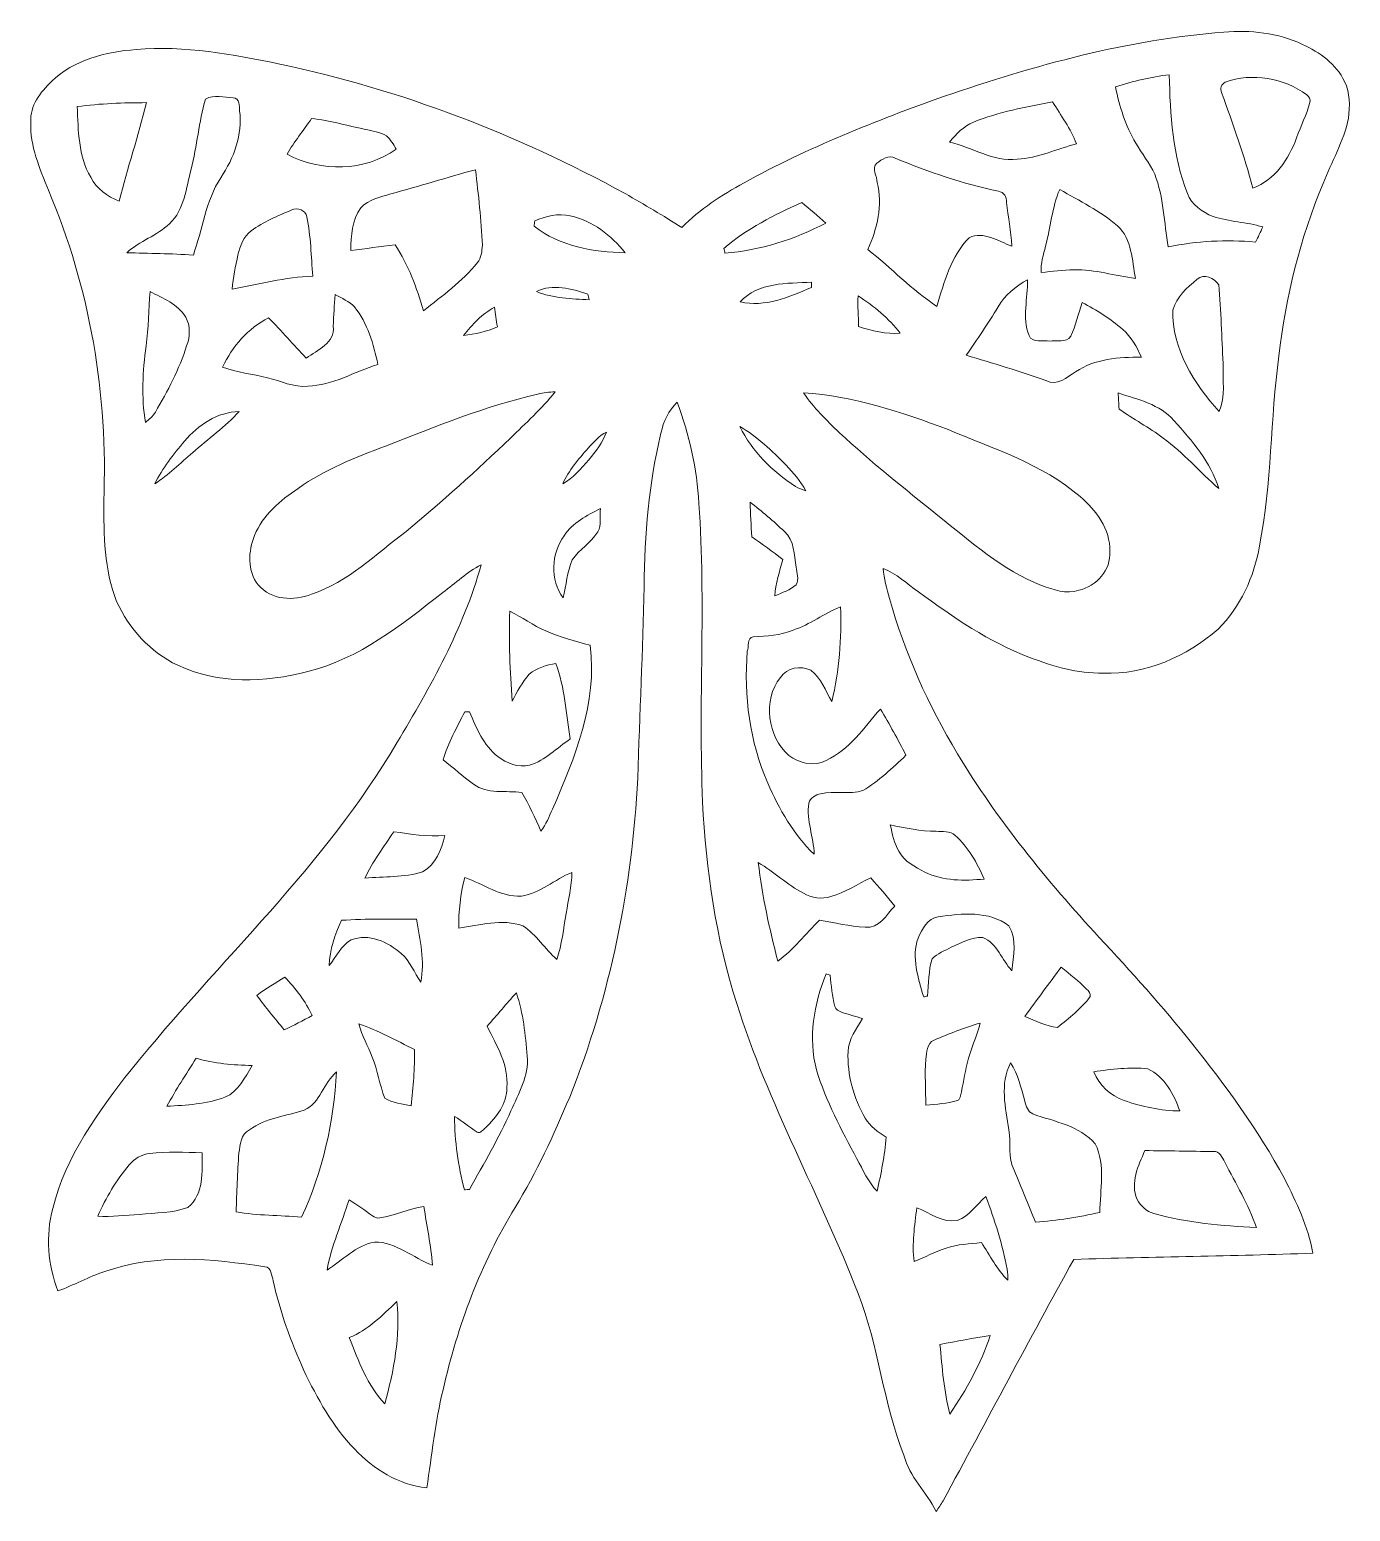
# Model space of a CAD drawing. Header units: centimetres. Extents: x -14.4 to 14.4, y -16.1 to 16.2.
import ezdxf

# ---------------------------------------------------------------- set-up
doc = ezdxf.new("R2010")
doc.units = ezdxf.units.CM
doc.header["$MEASUREMENT"] = 0
doc.layers.add('Layer 1', color=7, linetype='Continuous')

msp = doc.modelspace()

# ---------------------------------------------------------------- linework, layer by layer
at = {"layer": 'Layer 1', "color": 251, "lineweight": 9}
for points, knots in [([(11.6222, 16.09652), (12.20287, 16.15367), (12.80365, 16.08417), (13.33493, 15.83299), (13.33493, 15.83299), (13.70817, 15.66154), (14.07682, 15.40648), (14.2518, 15.02125), (14.2518, 15.02125), (14.37986, 14.77748), (14.3661, 14.48856), (14.3407, 14.22256), (14.3407, 14.22256), (14.23593, 13.72056), (13.96499, 13.27853), (13.78931, 12.80087), (13.78931, 12.80087), (13.2799, 11.60636), (12.97545, 10.33071), (12.82305, 9.04308), (12.82305, 9.04308), (12.63608, 7.67007), (12.66748, 6.27166), (12.40184, 4.90887), (12.40184, 4.90887), (12.28507, 4.23718), (11.98767, 3.58172), (11.49872, 3.09912), (11.49872, 3.09912), (10.81539, 2.49869), (9.91721, 2.10252), (8.99577, 2.14168), (8.99577, 2.14168), (8.44261, 2.12757), (7.90604, 2.28737), (7.39521, 2.48316), (7.39521, 2.48316), (6.51115, 2.81125), (5.73151, 3.35911), (4.97409, 3.90945), (4.97409, 3.90945), (4.7215, 4.08336), (4.49609, 4.31126), (4.20398, 4.41815), (4.20398, 4.41815), (4.22197, 4.19625), (4.2837, 3.98141), (4.3405, 3.76692), (4.3405, 3.76692), (4.67988, 2.57947), (5.18612, 1.44071), (5.825, 0.38378), (5.825, 0.38378), (6.6953, -1.06402), (7.76845, -2.37847), (8.91322, -3.61707), (8.91322, -3.61707), (9.6036, -4.36284), (10.28905, -5.11496), (10.92123, -5.91189), (10.92123, -5.91189), (11.66382, -6.84534), (12.37397, -7.81229), (12.94264, -8.86323), (12.94264, -8.86323), (13.20335, -9.38216), (13.46087, -9.91486), (13.56212, -10.49165), (13.56212, -10.49165), (11.82751, -10.55621), (10.09148, -10.57279), (8.35689, -10.62747), (8.35689, -10.62747), (7.38957, -12.3709), (6.46212, -14.1362), (5.50962, -15.88774), (5.50962, -15.88774), (5.46481, -15.96676), (5.41296, -16.0419), (5.35898, -16.11528), (5.35898, -16.11528), (5.14767, -15.693), (4.77619, -15.36139), (4.65694, -14.89361), (4.65694, -14.89361), (4.20327, -13.75449), (4.1119, -12.51165), (3.66211, -11.37112), (3.66211, -11.37112), (2.83485, -9.24352), (1.70208, -7.2408), (1.01663, -5.05675), (1.01663, -5.05675), (0.56719, -3.63823), (0.34494, -2.15304), (0.27297, -0.6689), (0.27297, -0.6689), (0.1816, 1.49821), (0.34494, 3.6692), (0.19536, 5.83456), (0.19536, 5.83456), (0.14703, 6.5881), (-0.01419, 7.3314), (-0.27736, 8.03837), (-0.27736, 8.03837), (-0.46539, 7.86127), (-0.5804, 7.61644), (-0.63261, 7.36597), (-0.63261, 7.36597), (-0.90248, 6.27483), (-0.98362, 5.14664), (-1.0002, 4.02586), (-1.0002, 4.02586), (-1.02984, 2.63451), (-1.09616, 1.24421), (-1.13673, -0.14715), (-1.13673, -0.14715), (-1.26055, -2.51958), (-1.73363, -4.8846), (-2.62086, -7.09193), (-2.62086, -7.09193), (-2.97082, -7.91496), (-3.33771, -8.73552), (-3.81114, -9.49646), (-3.81114, -9.49646), (-4.55373, -10.72025), (-5.0642, -12.07492), (-5.37747, -13.46909), (-5.37747, -13.46909), (-5.55139, -14.17077), (-5.623, -14.89079), (-5.73236, -15.60375), (-5.73236, -15.60375), (-6.34549, -15.54096), (-6.88947, -15.19629), (-7.30575, -14.75638), (-7.30575, -14.75638), (-7.78729, -14.26849), (-8.11079, -13.65395), (-8.41347, -13.04541), (-8.41347, -13.04541), (-8.68688, -12.41499), (-8.93488, -11.7687), (-9.07423, -11.09419), (-9.07423, -11.09419), (-9.11444, -10.994), (-9.11092, -10.80139), (-9.25732, -10.78763), (-9.25732, -10.78763), (-10.40984, -10.61583), (-11.62552, -10.49306), (-12.74594, -10.8924), (-12.74594, -10.8924), (-13.09766, -11.00494), (-13.41904, -11.19262), (-13.76688, -11.31503), (-13.76688, -11.31503), (-13.9796, -10.74706), (-14.03922, -10.10959), (-13.878, -9.5208), (-13.878, -9.5208), (-13.5979, -8.37745), (-12.8814, -7.41155), (-12.17126, -6.49785), (-12.17126, -6.49785), (-10.24897, -4.11766), (-7.93864, -2.03557), (-6.38183, 0.62508), (-6.38183, 0.62508), (-5.64911, 1.85063), (-4.93332, 3.11076), (-4.54985, 4.49611), (-4.54985, 4.49611), (-4.85818, 4.34195), (-5.11006, 4.09959), (-5.38488, 3.89604), (-5.38488, 3.89604), (-6.27564, 3.19084), (-7.19992, 2.45601), (-8.32245, 2.17272), (-8.32245, 2.17272), (-9.2492, 1.93636), (-10.27438, 1.89191), (-11.15667, 2.31136), (-11.15667, 2.31136), (-11.7504, 2.59217), (-12.21395, 3.10688), (-12.48806, 3.69848), (-12.48806, 3.69848), (-12.76393, 4.39063), (-12.76181, 5.15122), (-12.76852, 5.88431), (-12.76852, 5.88431), (-12.66797, 8.19359), (-13.06873, 10.52686), (-13.97078, 12.65658), (-13.97078, 12.65658), (-14.15917, 13.13142), (-14.37965, 13.61719), (-14.35566, 14.13931), (-14.35566, 14.13931), (-14.38106, 14.49455), (-14.14364, 14.7923), (-13.90411, 15.02584), (-13.90411, 15.02584), (-13.41339, 15.49574), (-12.72477, 15.67636), (-12.06402, 15.71975), (-12.06402, 15.71975), (-11.00851, 15.81571), (-9.9604, 15.60898), (-8.93028, 15.40401), (-8.93028, 15.40401), (-6.3021, 14.84804), (-3.7681, 13.87543), (-1.41436, 12.58356), (-1.41436, 12.58356), (-0.99632, 12.34543), (-0.58075, 12.10201), (-0.17647, 11.84096), (-0.17647, 11.84096), (0.21053, 12.24806), (0.69101, 12.54651), (1.17714, 12.81921), (1.17714, 12.81921), (2.56673, 13.58615), (4.04664, 14.17141), (5.53925, 14.70375), (5.53925, 14.70375), (7.50951, 15.37509), (9.53799, 15.94271), (11.6222, 16.09652), (11.6222, 16.09652), (11.6222, 16.09652), (11.6222, 16.09652), (11.6222, 16.09652)], [0, 0, 0, 0, 0.01666667, 0.01666667, 0.01666667, 0.01666667, 0.03333333, 0.03333333, 0.03333333, 0.03333333, 0.05, 0.05, 0.05, 0.05, 0.06666667, 0.06666667, 0.06666667, 0.06666667, 0.08333333, 0.08333333, 0.08333333, 0.08333333, 0.1, 0.1, 0.1, 0.1, 0.11666667, 0.11666667, 0.11666667, 0.11666667, 0.13333333, 0.13333333, 0.13333333, 0.13333333, 0.15, 0.15, 0.15, 0.15, 0.16666667, 0.16666667, 0.16666667, 0.16666667, 0.18333333, 0.18333333, 0.18333333, 0.18333333, 0.2, 0.2, 0.2, 0.2, 0.21666667, 0.21666667, 0.21666667, 0.21666667, 0.23333333, 0.23333333, 0.23333333, 0.23333333, 0.25, 0.25, 0.25, 0.25, 0.26666667, 0.26666667, 0.26666667, 0.26666667, 0.28333333, 0.28333333, 0.28333333, 0.28333333, 0.3, 0.3, 0.3, 0.3, 0.31666667, 0.31666667, 0.31666667, 0.31666667, 0.33333333, 0.33333333, 0.33333333, 0.33333333, 0.35, 0.35, 0.35, 0.35, 0.36666667, 0.36666667, 0.36666667, 0.36666667, 0.38333333, 0.38333333, 0.38333333, 0.38333333, 0.4, 0.4, 0.4, 0.4, 0.41666667, 0.41666667, 0.41666667, 0.41666667, 0.43333333, 0.43333333, 0.43333333, 0.43333333, 0.45, 0.45, 0.45, 0.45, 0.46666667, 0.46666667, 0.46666667, 0.46666667, 0.48333333, 0.48333333, 0.48333333, 0.48333333, 0.5, 0.5, 0.5, 0.5, 0.51666667, 0.51666667, 0.51666667, 0.51666667, 0.53333333, 0.53333333, 0.53333333, 0.53333333, 0.55, 0.55, 0.55, 0.55, 0.56666667, 0.56666667, 0.56666667, 0.56666667, 0.58333333, 0.58333333, 0.58333333, 0.58333333, 0.6, 0.6, 0.6, 0.6, 0.61666667, 0.61666667, 0.61666667, 0.61666667, 0.63333333, 0.63333333, 0.63333333, 0.63333333, 0.65, 0.65, 0.65, 0.65, 0.66666667, 0.66666667, 0.66666667, 0.66666667, 0.68333333, 0.68333333, 0.68333333, 0.68333333, 0.7, 0.7, 0.7, 0.7, 0.71666667, 0.71666667, 0.71666667, 0.71666667, 0.73333333, 0.73333333, 0.73333333, 0.73333333, 0.75, 0.75, 0.75, 0.75, 0.76666667, 0.76666667, 0.76666667, 0.76666667, 0.78333333, 0.78333333, 0.78333333, 0.78333333, 0.8, 0.8, 0.8, 0.8, 0.81666667, 0.81666667, 0.81666667, 0.81666667, 0.83333333, 0.83333333, 0.83333333, 0.83333333, 0.85, 0.85, 0.85, 0.85, 0.86666667, 0.86666667, 0.86666667, 0.86666667, 0.88333333, 0.88333333, 0.88333333, 0.88333333, 0.9, 0.9, 0.9, 0.9, 0.91666667, 0.91666667, 0.91666667, 0.91666667, 0.93333333, 0.93333333, 0.93333333, 0.93333333, 0.95, 0.95, 0.95, 0.95, 0.96666667, 0.96666667, 0.96666667, 0.96666667, 1, 1, 1, 1]), ([(9.2667, 14.90942), (9.351, 14.48221), (9.47978, 14.05817), (9.70767, 13.68422), (9.70767, 13.68422), (9.83502, 13.45245), (10.01246, 13.2496), (10.11935, 13.00618), (10.11935, 13.00618), (10.31797, 12.50065), (10.32221, 11.95067), (10.4097, 11.42115), (10.4097, 11.42115), (11.03553, 11.5545), (11.67582, 11.58202), (12.31258, 11.52769), (12.31258, 11.52769), (12.37114, 11.63529), (12.42441, 11.74571), (12.47098, 11.85895), (12.47098, 11.85895), (12.11679, 11.96126), (11.74073, 11.97078), (11.38936, 12.08614), (11.38936, 12.08614), (11.15089, 12.1768), (10.9244, 12.33979), (10.82986, 12.58602), (10.82986, 12.58602), (10.51201, 13.408), (10.45556, 14.29947), (10.43545, 15.17153), (10.43545, 15.17153), (10.03858, 15.12285), (9.64628, 15.03466), (9.2667, 14.90942), (9.2667, 14.90942), (9.2667, 14.90942), (9.2667, 14.90942), (9.2667, 14.90942)], [0, 0, 0, 0, 0.09090909, 0.09090909, 0.09090909, 0.09090909, 0.18181818, 0.18181818, 0.18181818, 0.18181818, 0.27272727, 0.27272727, 0.27272727, 0.27272727, 0.36363636, 0.36363636, 0.36363636, 0.36363636, 0.45454545, 0.45454545, 0.45454545, 0.45454545, 0.54545455, 0.54545455, 0.54545455, 0.54545455, 0.63636364, 0.63636364, 0.63636364, 0.63636364, 0.72727273, 0.72727273, 0.72727273, 0.72727273, 0.81818182, 0.81818182, 0.81818182, 0.81818182, 1, 1, 1, 1]), ([(11.65395, 15.00643), (11.56999, 14.96833), (11.53506, 14.86532), (11.57669, 14.78348), (11.57669, 14.78348), (11.82257, 14.09627), (12.07269, 13.40976), (12.25473, 12.70138), (12.25473, 12.70138), (12.74227, 12.87989), (13.03719, 13.33427), (13.20934, 13.79993), (13.20934, 13.79993), (13.30354, 14.05711), (13.42842, 14.30476), (13.49721, 14.5704), (13.49721, 14.5704), (13.51873, 14.63496), (13.48451, 14.69387), (13.43477, 14.73268), (13.43477, 14.73268), (12.93241, 15.10345), (12.2445, 15.22445), (11.65395, 15.00643), (11.65395, 15.00643), (11.65395, 15.00643), (11.65395, 15.00643), (11.65395, 15.00643)], [0, 0, 0, 0, 0.125, 0.125, 0.125, 0.125, 0.25, 0.25, 0.25, 0.25, 0.375, 0.375, 0.375, 0.375, 0.5, 0.5, 0.5, 0.5, 0.625, 0.625, 0.625, 0.625, 0.75, 0.75, 0.75, 0.75, 1, 1, 1, 1]), ([(-13.3446, 14.47621), (-13.32202, 13.95833), (-13.32308, 13.40165), (-13.0518, 12.94021), (-13.0518, 12.94021), (-12.92727, 12.68833), (-12.68385, 12.52358), (-12.43161, 12.4174), (-12.43161, 12.4174), (-12.25452, 13.13847), (-12.00969, 13.84156), (-11.83859, 14.5637), (-11.83859, 14.5637), (-12.3413, 14.56052), (-12.84613, 14.54641), (-13.3446, 14.47621), (-13.3446, 14.47621), (-13.3446, 14.47621), (-13.3446, 14.47621), (-13.3446, 14.47621)], [0, 0, 0, 0, 0.16666667, 0.16666667, 0.16666667, 0.16666667, 0.33333333, 0.33333333, 0.33333333, 0.33333333, 0.5, 0.5, 0.5, 0.5, 0.66666667, 0.66666667, 0.66666667, 0.66666667, 1, 1, 1, 1]), ([(-10.55272, 14.64237), (-10.69312, 14.14213), (-10.73581, 13.61966), (-10.86493, 13.1159), (-10.86493, 13.1159), (-10.97394, 12.70597), (-11.00745, 12.23466), (-11.33412, 11.92668), (-11.33412, 11.92668), (-11.60999, 11.66774), (-11.98253, 11.54921), (-12.2644, 11.29627), (-12.2644, 11.29627), (-11.7818, 11.27969), (-11.29849, 11.27757), (-10.81624, 11.24371), (-10.81624, 11.24371), (-10.61551, 11.80462), (-10.5506, 12.42022), (-10.21934, 12.92963), (-10.21934, 12.92963), (-9.93148, 13.35508), (-9.74132, 13.86626), (-9.808, 14.3866), (-9.808, 14.3866), (-9.80518, 14.47691), (-9.81011, 14.66953), (-9.94735, 14.66918), (-9.94735, 14.66918), (-10.1442, 14.66988), (-10.36927, 14.74891), (-10.55272, 14.64237), (-10.55272, 14.64237), (-10.55272, 14.64237), (-10.55272, 14.64237), (-10.55272, 14.64237)], [0, 0, 0, 0, 0.1, 0.1, 0.1, 0.1, 0.2, 0.2, 0.2, 0.2, 0.3, 0.3, 0.3, 0.3, 0.4, 0.4, 0.4, 0.4, 0.5, 0.5, 0.5, 0.5, 0.6, 0.6, 0.6, 0.6, 0.7, 0.7, 0.7, 0.7, 0.8, 0.8, 0.8, 0.8, 1, 1, 1, 1]), ([(6.1746, 14.13684), (5.96047, 14.04935), (5.7929, 13.88566), (5.65355, 13.70539), (5.65355, 13.70539), (6.14567, 13.58721), (6.5997, 13.27359), (7.12463, 13.33427), (7.12463, 13.33427), (7.57372, 13.35332), (7.98717, 13.55546), (8.41545, 13.66905), (8.41545, 13.66905), (8.28704, 13.99643), (8.07784, 14.28359), (7.8951, 14.58169), (7.8951, 14.58169), (7.31549, 14.4628), (6.72282, 14.36791), (6.1746, 14.13684), (6.1746, 14.13684), (6.1746, 14.13684), (6.1746, 14.13684), (6.1746, 14.13684)], [0, 0, 0, 0, 0.14285714, 0.14285714, 0.14285714, 0.14285714, 0.28571429, 0.28571429, 0.28571429, 0.28571429, 0.42857143, 0.42857143, 0.42857143, 0.42857143, 0.57142857, 0.57142857, 0.57142857, 0.57142857, 0.71428571, 0.71428571, 0.71428571, 0.71428571, 1, 1, 1, 1]), ([(-8.24132, 14.21692), (-8.41911, 13.95798), (-8.61984, 13.71386), (-8.77401, 13.43939), (-8.77401, 13.43939), (-8.03494, 13.05134), (-7.08738, 13.05945), (-6.39841, 13.54911), (-6.39841, 13.54911), (-6.45732, 13.65353), (-6.52082, 13.7576), (-6.60937, 13.84015), (-6.60937, 13.84015), (-6.75119, 13.92446), (-6.91875, 13.94457), (-7.07645, 13.98232), (-7.07645, 13.98232), (-7.4645, 14.06064), (-7.84621, 14.17564), (-8.24132, 14.21692), (-8.24132, 14.21692), (-8.24132, 14.21692), (-8.24132, 14.21692), (-8.24132, 14.21692)], [0, 0, 0, 0, 0.14285714, 0.14285714, 0.14285714, 0.14285714, 0.28571429, 0.28571429, 0.28571429, 0.28571429, 0.42857143, 0.42857143, 0.42857143, 0.42857143, 0.57142857, 0.57142857, 0.57142857, 0.57142857, 0.71428571, 0.71428571, 0.71428571, 0.71428571, 1, 1, 1, 1]), ([(4.06781, 13.24501), (3.94186, 13.13706), (4.07945, 12.95785), (4.07592, 12.82803), (4.07592, 12.82803), (4.2001, 12.33379), (4.0738, 11.81944), (3.87483, 11.36294), (3.87483, 11.36294), (4.38425, 10.96289), (4.83334, 10.48629), (5.3738, 10.12646), (5.3738, 10.12646), (5.53572, 10.65139), (5.68142, 11.21972), (6.079, 11.62294), (6.079, 11.62294), (6.39826, 11.76899), (6.71224, 11.54674), (7.00504, 11.4402), (7.00504, 11.4402), (6.9934, 11.75911), (6.93025, 12.07414), (6.88862, 12.38988), (6.88862, 12.38988), (6.90556, 12.51335), (6.83112, 12.61601), (6.71576, 12.6333), (6.71576, 12.6333), (5.94494, 12.79734), (5.196, 13.0524), (4.46927, 13.35473), (4.46927, 13.35473), (4.32745, 13.42775), (4.18069, 13.32933), (4.06781, 13.24501), (4.06781, 13.24501), (4.06781, 13.24501), (4.06781, 13.24501), (4.06781, 13.24501)], [0, 0, 0, 0, 0.09090909, 0.09090909, 0.09090909, 0.09090909, 0.18181818, 0.18181818, 0.18181818, 0.18181818, 0.27272727, 0.27272727, 0.27272727, 0.27272727, 0.36363636, 0.36363636, 0.36363636, 0.36363636, 0.45454545, 0.45454545, 0.45454545, 0.45454545, 0.54545455, 0.54545455, 0.54545455, 0.54545455, 0.63636364, 0.63636364, 0.63636364, 0.63636364, 0.72727273, 0.72727273, 0.72727273, 0.72727273, 0.81818182, 0.81818182, 0.81818182, 0.81818182, 1, 1, 1, 1]), ([(-6.51518, 12.57932), (-6.7399, 12.50136), (-7.00166, 12.45973), (-7.16605, 12.27452), (-7.16605, 12.27452), (-7.3629, 12.00817), (-7.37842, 11.66492), (-7.3876, 11.34672), (-7.3876, 11.34672), (-7.0648, 11.37423), (-6.74589, 11.43703), (-6.4231, 11.46737), (-6.4231, 11.46737), (-6.131, 11.02922), (-5.94862, 10.53285), (-5.80574, 10.02909), (-5.80574, 10.02909), (-5.39722, 10.35753), (-4.95696, 10.66303), (-4.6317, 11.08002), (-4.6317, 11.08002), (-4.54068, 11.18409), (-4.53186, 11.32731), (-4.52234, 11.4589), (-4.52234, 11.4589), (-4.54068, 12.00923), (-4.61088, 12.55639), (-4.67121, 13.1032), (-4.67121, 13.1032), (-5.28786, 12.93598), (-5.89746, 12.74301), (-6.51518, 12.57932), (-6.51518, 12.57932), (-6.51518, 12.57932), (-6.51518, 12.57932), (-6.51518, 12.57932)], [0, 0, 0, 0, 0.1, 0.1, 0.1, 0.1, 0.2, 0.2, 0.2, 0.2, 0.3, 0.3, 0.3, 0.3, 0.4, 0.4, 0.4, 0.4, 0.5, 0.5, 0.5, 0.5, 0.6, 0.6, 0.6, 0.6, 0.7, 0.7, 0.7, 0.7, 0.8, 0.8, 0.8, 0.8, 1, 1, 1, 1]), ([(7.73988, 11.43844), (7.69931, 11.25076), (7.62699, 11.06203), (7.64957, 10.86764), (7.64957, 10.86764), (7.88663, 10.88387), (8.12229, 10.92374), (8.36112, 10.92374), (8.36112, 10.92374), (8.8162, 10.93749), (9.25259, 10.78827), (9.70062, 10.73606), (9.70062, 10.73606), (9.62265, 11.1287), (9.62759, 11.58237), (9.31079, 11.87835), (9.31079, 11.87835), (8.93649, 12.20891), (8.47718, 12.42163), (8.04997, 12.67316), (8.04997, 12.67316), (7.88381, 12.27946), (7.85171, 11.84837), (7.73988, 11.43844), (7.73988, 11.43844), (7.73988, 11.43844), (7.73988, 11.43844), (7.73988, 11.43844)], [0, 0, 0, 0, 0.125, 0.125, 0.125, 0.125, 0.25, 0.25, 0.25, 0.25, 0.375, 0.375, 0.375, 0.375, 0.5, 0.5, 0.5, 0.5, 0.625, 0.625, 0.625, 0.625, 0.75, 0.75, 0.75, 0.75, 1, 1, 1, 1]), ([(-8.67206, 12.22725), (-8.97757, 12.09813), (-9.28801, 11.96937), (-9.55718, 11.77287), (-9.55718, 11.77287), (-9.72687, 11.65046), (-9.79636, 11.44197), (-9.84469, 11.24723), (-9.84469, 11.24723), (-9.89902, 11.00099), (-9.95228, 10.75229), (-9.96958, 10.50005), (-9.96958, 10.50005), (-9.38749, 10.61116), (-8.81211, 10.76287), (-8.21627, 10.7858), (-8.21627, 10.7858), (-8.24661, 11.21795), (-8.26319, 11.65328), (-8.34221, 12.08014), (-8.34221, 12.08014), (-8.3662, 12.21526), (-8.55282, 12.28581), (-8.67206, 12.22725), (-8.67206, 12.22725), (-8.67206, 12.22725), (-8.67206, 12.22725), (-8.67206, 12.22725)], [0, 0, 0, 0, 0.125, 0.125, 0.125, 0.125, 0.25, 0.25, 0.25, 0.25, 0.375, 0.375, 0.375, 0.375, 0.5, 0.5, 0.5, 0.5, 0.625, 0.625, 0.625, 0.625, 0.75, 0.75, 0.75, 0.75, 1, 1, 1, 1]), ([(0.73547, 11.38905), (0.74181, 11.36259), (0.75416, 11.30932), (0.76016, 11.28286), (0.76016, 11.28286), (1.52569, 11.34848), (2.27781, 11.58343), (2.95655, 11.94009), (2.95655, 11.94009), (2.78687, 12.0939), (2.6133, 12.24348), (2.43691, 12.38882), (2.43691, 12.38882), (1.83472, 12.12248), (1.23958, 11.81767), (0.73547, 11.38905), (0.73547, 11.38905), (0.73547, 11.38905), (0.73547, 11.38905), (0.73547, 11.38905)], [0, 0, 0, 0, 0.16666667, 0.16666667, 0.16666667, 0.16666667, 0.33333333, 0.33333333, 0.33333333, 0.33333333, 0.5, 0.5, 0.5, 0.5, 0.66666667, 0.66666667, 0.66666667, 0.66666667, 1, 1, 1, 1]), ([(-3.38251, 11.98701), (-3.38569, 11.95843), (-3.39168, 11.90164), (-3.39486, 11.87341), (-3.39486, 11.87341), (-2.83747, 11.4335), (-2.10193, 11.31179), (-1.41048, 11.29274), (-1.41048, 11.29274), (-1.71105, 11.6748), (-2.12521, 11.99265), (-2.60816, 12.09743), (-2.60816, 12.09743), (-2.87239, 12.16128), (-3.14015, 12.09002), (-3.38251, 11.98701), (-3.38251, 11.98701), (-3.38251, 11.98701), (-3.38251, 11.98701), (-3.38251, 11.98701)], [0, 0, 0, 0, 0.16666667, 0.16666667, 0.16666667, 0.16666667, 0.33333333, 0.33333333, 0.33333333, 0.33333333, 0.5, 0.5, 0.5, 0.5, 0.66666667, 0.66666667, 0.66666667, 0.66666667, 1, 1, 1, 1]), ([(1.09036, 10.22277), (1.63187, 10.10317), (2.15646, 10.32789), (2.6447, 10.5378), (2.6447, 10.5378), (2.64541, 10.56637), (2.64646, 10.62352), (2.64681, 10.6521), (2.64681, 10.6521), (2.112, 10.62776), (1.483, 10.65738), (1.09036, 10.22277), (1.09036, 10.22277), (1.09036, 10.22277), (1.09036, 10.22277), (1.09036, 10.22277)], [0, 0, 0, 0, 0.2, 0.2, 0.2, 0.2, 0.4, 0.4, 0.4, 0.4, 0.6, 0.6, 0.6, 0.6, 1, 1, 1, 1]), ([(6.70765, 10.11517), (6.49281, 9.75498), (6.25892, 9.40679), (6.01691, 9.0646), (6.01691, 9.0646), (6.59582, 8.88467), (7.17861, 8.71676), (7.75046, 8.51426), (7.75046, 8.51426), (7.99352, 8.38056), (8.20801, 8.58164), (8.39781, 8.70371), (8.39781, 8.70371), (8.81902, 8.98346), (9.33796, 9.0272), (9.83009, 9.01909), (9.83009, 9.01909), (9.72637, 9.24028), (9.61172, 9.46781), (9.42157, 9.62622), (9.42157, 9.62622), (9.1524, 9.85447), (8.85712, 10.05166), (8.54174, 10.2097), (8.54174, 10.2097), (8.45214, 9.96771), (8.40627, 9.70876), (8.28986, 9.4777), (8.28986, 9.4777), (8.19672, 9.32423), (7.97447, 9.3955), (7.8316, 9.3701), (7.8316, 9.3701), (7.69119, 9.39621), (7.44954, 9.31471), (7.38428, 9.49357), (7.38428, 9.49357), (7.22694, 9.88339), (7.35817, 10.30354), (7.35041, 10.70748), (7.35041, 10.70748), (7.09429, 10.56249), (6.85793, 10.37199), (6.70765, 10.11517), (6.70765, 10.11517), (6.70765, 10.11517), (6.70765, 10.11517), (6.70765, 10.11517)], [0, 0, 0, 0, 0.07692308, 0.07692308, 0.07692308, 0.07692308, 0.15384615, 0.15384615, 0.15384615, 0.15384615, 0.23076923, 0.23076923, 0.23076923, 0.23076923, 0.30769231, 0.30769231, 0.30769231, 0.30769231, 0.38461538, 0.38461538, 0.38461538, 0.38461538, 0.46153846, 0.46153846, 0.46153846, 0.46153846, 0.53846154, 0.53846154, 0.53846154, 0.53846154, 0.61538462, 0.61538462, 0.61538462, 0.61538462, 0.69230769, 0.69230769, 0.69230769, 0.69230769, 0.76923077, 0.76923077, 0.76923077, 0.76923077, 0.84615385, 0.84615385, 0.84615385, 0.84615385, 1, 1, 1, 1]), ([(11.04435, 10.71771), (10.82316, 10.5385), (10.5935, 10.3286), (10.51412, 10.04638), (10.51412, 10.04638), (10.49684, 9.20289), (10.97379, 8.44018), (11.52483, 7.83764), (11.52483, 7.83764), (11.66206, 8.16819), (11.5975, 8.53613), (11.60738, 8.88326), (11.60738, 8.88326), (11.57986, 9.45477), (11.5654, 10.02768), (11.51636, 10.59777), (11.51636, 10.59777), (11.42217, 10.73817), (11.18687, 10.85459), (11.04435, 10.71771), (11.04435, 10.71771), (11.04435, 10.71771), (11.04435, 10.71771), (11.04435, 10.71771)], [0, 0, 0, 0, 0.14285714, 0.14285714, 0.14285714, 0.14285714, 0.28571429, 0.28571429, 0.28571429, 0.28571429, 0.42857143, 0.42857143, 0.42857143, 0.42857143, 0.57142857, 0.57142857, 0.57142857, 0.57142857, 0.71428571, 0.71428571, 0.71428571, 0.71428571, 1, 1, 1, 1]), ([(-11.75851, 10.45101), (-11.79309, 10.05661), (-11.78603, 9.65832), (-11.8453, 9.26567), (-11.8453, 9.26567), (-11.91938, 8.71394), (-11.95325, 8.1509), (-11.85694, 7.59951), (-11.85694, 7.59951), (-11.77474, 7.66301), (-11.69678, 7.73498), (-11.64315, 7.82494), (-11.64315, 7.82494), (-11.37716, 8.28566), (-11.1214, 8.75697), (-10.96159, 9.26708), (-10.96159, 9.26708), (-10.88468, 9.46641), (-10.87833, 9.70383), (-10.9824, 9.89468), (-10.9824, 9.89468), (-11.15174, 10.17832), (-11.47982, 10.30179), (-11.75851, 10.45101), (-11.75851, 10.45101), (-11.75851, 10.45101), (-11.75851, 10.45101), (-11.75851, 10.45101)], [0, 0, 0, 0, 0.125, 0.125, 0.125, 0.125, 0.25, 0.25, 0.25, 0.25, 0.375, 0.375, 0.375, 0.375, 0.5, 0.5, 0.5, 0.5, 0.625, 0.625, 0.625, 0.625, 0.75, 0.75, 0.75, 0.75, 1, 1, 1, 1]), ([(-7.72909, 10.3854), (-7.75343, 10.15574), (-7.75378, 9.92467), (-7.77036, 9.69431), (-7.77036, 9.69431), (-7.7252, 9.3313), (-8.11714, 9.17396), (-8.35703, 9.0011), (-8.35703, 9.0011), (-8.63784, 9.28754), (-8.89959, 9.59129), (-9.17759, 9.88021), (-9.17759, 9.88021), (-9.62561, 9.64809), (-9.9664, 9.25756), (-10.18054, 8.80531), (-10.18054, 8.80531), (-9.86692, 8.68183), (-9.52719, 8.65466), (-9.20264, 8.57036), (-9.20264, 8.57036), (-8.9116, 8.50333), (-8.63184, 8.35763), (-8.32493, 8.38866), (-8.32493, 8.38866), (-7.782, 8.40702), (-7.3061, 8.70265), (-6.79846, 8.8621), (-6.79846, 8.8621), (-6.88806, 9.30448), (-7.02035, 9.75604), (-7.30469, 10.11552), (-7.30469, 10.11552), (-7.42499, 10.23405), (-7.58268, 10.30495), (-7.72909, 10.3854), (-7.72909, 10.3854), (-7.72909, 10.3854), (-7.72909, 10.3854), (-7.72909, 10.3854)], [0, 0, 0, 0, 0.09090909, 0.09090909, 0.09090909, 0.09090909, 0.18181818, 0.18181818, 0.18181818, 0.18181818, 0.27272727, 0.27272727, 0.27272727, 0.27272727, 0.36363636, 0.36363636, 0.36363636, 0.36363636, 0.45454545, 0.45454545, 0.45454545, 0.45454545, 0.54545455, 0.54545455, 0.54545455, 0.54545455, 0.63636364, 0.63636364, 0.63636364, 0.63636364, 0.72727273, 0.72727273, 0.72727273, 0.72727273, 0.81818182, 0.81818182, 0.81818182, 0.81818182, 1, 1, 1, 1]), ([(-3.34688, 10.45066), (-2.98317, 10.30461), (-2.58382, 10.28803), (-2.19718, 10.2711), (-2.19718, 10.2711), (-2.2067, 10.31166), (-2.21658, 10.35259), (-2.22646, 10.39316), (-2.22646, 10.39316), (-2.58347, 10.51204), (-2.98987, 10.62423), (-3.34688, 10.45066), (-3.34688, 10.45066), (-3.34688, 10.45066), (-3.34688, 10.45066), (-3.34688, 10.45066)], [0, 0, 0, 0, 0.2, 0.2, 0.2, 0.2, 0.4, 0.4, 0.4, 0.4, 0.6, 0.6, 0.6, 0.6, 1, 1, 1, 1]), ([(3.65858, 10.35365), (3.64623, 10.13316), (3.66599, 9.91232), (3.67093, 9.69184), (3.67093, 9.69184), (3.96197, 9.59235), (4.26959, 9.51721), (4.57933, 9.5419), (4.57933, 9.5419), (4.32534, 9.86611), (4.00713, 10.13634), (3.65858, 10.35365), (3.65858, 10.35365), (3.65858, 10.35365), (3.65858, 10.35365), (3.65858, 10.35365)], [0, 0, 0, 0, 0.2, 0.2, 0.2, 0.2, 0.4, 0.4, 0.4, 0.4, 0.6, 0.6, 0.6, 0.6, 1, 1, 1, 1]), ([(-4.9305, 9.49075), (-4.68038, 9.52991), (-4.42603, 9.57259), (-4.19531, 9.68266), (-4.19531, 9.68266), (-4.21859, 9.82413), (-4.23941, 9.967), (-4.25564, 10.10881), (-4.25564, 10.10881), (-4.5248, 9.95923), (-4.74529, 9.73417), (-4.9305, 9.49075), (-4.9305, 9.49075), (-4.9305, 9.49075), (-4.9305, 9.49075), (-4.9305, 9.49075)], [0, 0, 0, 0, 0.2, 0.2, 0.2, 0.2, 0.4, 0.4, 0.4, 0.4, 0.6, 0.6, 0.6, 0.6, 1, 1, 1, 1]), ([(-3.31619, 8.21476), (-4.45672, 7.95229), (-5.54469, 7.51202), (-6.63018, 7.08269), (-6.63018, 7.08269), (-7.29058, 6.83469), (-7.95627, 6.5754), (-8.53448, 6.163), (-8.53448, 6.163), (-8.91971, 5.89701), (-9.30459, 5.58656), (-9.4838, 5.13817), (-9.4838, 5.13817), (-9.62139, 4.7981), (-9.64396, 4.36277), (-9.40583, 4.0622), (-9.40583, 4.0622), (-9.11974, 3.72706), (-8.62866, 3.70448), (-8.24344, 3.85759), (-8.24344, 3.85759), (-7.44792, 4.12499), (-6.83797, 4.72683), (-6.18498, 5.22638), (-6.18498, 5.22638), (-5.40146, 5.87302), (-4.64651, 6.55388), (-3.91168, 7.25555), (-3.91168, 7.25555), (-3.58007, 7.58434), (-3.22905, 7.89831), (-2.9373, 8.26414), (-2.9373, 8.26414), (-3.06501, 8.26485), (-3.19272, 8.24651), (-3.31619, 8.21476), (-3.31619, 8.21476), (-3.31619, 8.21476), (-3.31619, 8.21476), (-3.31619, 8.21476)], [0, 0, 0, 0, 0.09090909, 0.09090909, 0.09090909, 0.09090909, 0.18181818, 0.18181818, 0.18181818, 0.18181818, 0.27272727, 0.27272727, 0.27272727, 0.27272727, 0.36363636, 0.36363636, 0.36363636, 0.36363636, 0.45454545, 0.45454545, 0.45454545, 0.45454545, 0.54545455, 0.54545455, 0.54545455, 0.54545455, 0.63636364, 0.63636364, 0.63636364, 0.63636364, 0.72727273, 0.72727273, 0.72727273, 0.72727273, 0.81818182, 0.81818182, 0.81818182, 0.81818182, 1, 1, 1, 1]), ([(2.4729, 8.24404), (2.68774, 7.91701), (2.97701, 7.64784), (3.25395, 7.37444), (3.25395, 7.37444), (3.93763, 6.73626), (4.67423, 6.15877), (5.3999, 5.56998), (5.3999, 5.56998), (6.11146, 5.00836), (6.80008, 4.38217), (7.65733, 4.04915), (7.65733, 4.04915), (7.9138, 3.9546), (8.19355, 3.85194), (8.46624, 3.94543), (8.46624, 3.94543), (8.84548, 4.02763), (9.17639, 4.39028), (9.1397, 4.79068), (9.1397, 4.79068), (9.15593, 5.27647), (8.84584, 5.68428), (8.49411, 5.98273), (8.49411, 5.98273), (7.66791, 6.70063), (6.60852, 7.02484), (5.61933, 7.44499), (5.61933, 7.44499), (4.60473, 7.81929), (3.56051, 8.18159), (2.4729, 8.24404), (2.4729, 8.24404), (2.4729, 8.24404), (2.4729, 8.24404), (2.4729, 8.24404)], [0, 0, 0, 0, 0.1, 0.1, 0.1, 0.1, 0.2, 0.2, 0.2, 0.2, 0.3, 0.3, 0.3, 0.3, 0.4, 0.4, 0.4, 0.4, 0.5, 0.5, 0.5, 0.5, 0.6, 0.6, 0.6, 0.6, 0.7, 0.7, 0.7, 0.7, 0.8, 0.8, 0.8, 0.8, 1, 1, 1, 1]), ([(9.32456, 8.24298), (9.32984, 8.1255), (9.33584, 8.00944), (9.34431, 7.89161), (9.34431, 7.89161), (9.65299, 7.66548), (9.99801, 7.49474), (10.30034, 7.25908), (10.30034, 7.25908), (10.74378, 6.93841), (11.10256, 6.52036), (11.51319, 6.16159), (11.51319, 6.16159), (11.33856, 6.73662), (10.93216, 7.19981), (10.53811, 7.63867), (10.53811, 7.63867), (10.23154, 7.99956), (9.75001, 8.09516), (9.32456, 8.24298), (9.32456, 8.24298), (9.32456, 8.24298), (9.32456, 8.24298), (9.32456, 8.24298)], [0, 0, 0, 0, 0.14285714, 0.14285714, 0.14285714, 0.14285714, 0.28571429, 0.28571429, 0.28571429, 0.28571429, 0.42857143, 0.42857143, 0.42857143, 0.42857143, 0.57142857, 0.57142857, 0.57142857, 0.57142857, 0.71428571, 0.71428571, 0.71428571, 0.71428571, 1, 1, 1, 1]), ([(-11.00851, 7.19135), (-11.25016, 6.90313), (-11.48687, 6.60291), (-11.65444, 6.26425), (-11.65444, 6.26425), (-11.35282, 6.45616), (-11.10411, 6.71545), (-10.83, 6.94193), (-10.83, 6.94193), (-10.48922, 7.23791), (-10.12374, 7.50744), (-9.81577, 7.83905), (-9.81577, 7.83905), (-10.28955, 7.82529), (-10.71429, 7.54836), (-11.00851, 7.19135), (-11.00851, 7.19135), (-11.00851, 7.19135), (-11.00851, 7.19135), (-11.00851, 7.19135)], [0, 0, 0, 0, 0.16666667, 0.16666667, 0.16666667, 0.16666667, 0.33333333, 0.33333333, 0.33333333, 0.33333333, 0.5, 0.5, 0.5, 0.5, 0.66666667, 0.66666667, 0.66666667, 0.66666667, 1, 1, 1, 1]), ([(1.08507, 7.51132), (1.34612, 6.96522), (1.79909, 6.538), (2.29474, 6.20392), (2.29474, 6.20392), (2.36459, 6.16018), (2.44432, 6.13831), (2.52228, 6.11326), (2.52228, 6.11326), (2.40622, 6.31858), (2.25594, 6.50237), (2.09119, 6.67029), (2.09119, 6.67029), (1.78604, 6.98356), (1.46289, 7.28624), (1.08507, 7.51132), (1.08507, 7.51132), (1.08507, 7.51132), (1.08507, 7.51132), (1.08507, 7.51132)], [0, 0, 0, 0, 0.16666667, 0.16666667, 0.16666667, 0.16666667, 0.33333333, 0.33333333, 0.33333333, 0.33333333, 0.5, 0.5, 0.5, 0.5, 0.66666667, 0.66666667, 0.66666667, 0.66666667, 1, 1, 1, 1]), ([(-2.21552, 7.04142), (-2.42825, 6.80364), (-2.64203, 6.55741), (-2.7715, 6.26248), (-2.7715, 6.26248), (-2.5436, 6.38843), (-2.37462, 6.59268), (-2.20388, 6.78389), (-2.20388, 6.78389), (-2.05536, 6.97121), (-1.89696, 7.16066), (-1.8197, 7.39031), (-1.8197, 7.39031), (-1.97881, 7.30812), (-2.09699, 7.17159), (-2.21552, 7.04142), (-2.21552, 7.04142), (-2.21552, 7.04142), (-2.21552, 7.04142), (-2.21552, 7.04142)], [0, 0, 0, 0, 0.16666667, 0.16666667, 0.16666667, 0.16666667, 0.33333333, 0.33333333, 0.33333333, 0.33333333, 0.5, 0.5, 0.5, 0.5, 0.66666667, 0.66666667, 0.66666667, 0.66666667, 1, 1, 1, 1]), ([(1.30697, 5.86314), (1.31437, 5.61231), (1.3306, 5.36183), (1.34401, 5.11136), (1.34401, 5.11136), (1.56837, 4.94485), (1.80227, 4.79139), (2.01781, 4.61324), (2.01781, 4.61324), (1.94726, 4.35253), (1.86541, 4.09113), (1.84742, 3.82019), (1.84742, 3.82019), (2.00335, 3.89886), (2.18398, 3.94472), (2.31485, 4.06502), (2.31485, 4.06502), (2.3847, 4.18144), (2.31027, 4.3282), (2.31485, 4.45025), (2.31485, 4.45025), (2.25665, 4.71167), (2.28275, 5.03481), (2.05485, 5.22213), (2.05485, 5.22213), (1.81849, 5.45004), (1.56873, 5.66452), (1.30697, 5.86314), (1.30697, 5.86314), (1.30697, 5.86314), (1.30697, 5.86314), (1.30697, 5.86314)], [0, 0, 0, 0, 0.11111111, 0.11111111, 0.11111111, 0.11111111, 0.22222222, 0.22222222, 0.22222222, 0.22222222, 0.33333333, 0.33333333, 0.33333333, 0.33333333, 0.44444444, 0.44444444, 0.44444444, 0.44444444, 0.55555556, 0.55555556, 0.55555556, 0.55555556, 0.66666667, 0.66666667, 0.66666667, 0.66666667, 0.77777778, 0.77777778, 0.77777778, 0.77777778, 1, 1, 1, 1]), ([(-2.74045, 5.13289), (-3.01985, 4.75047), (-3.05795, 4.16733), (-2.7655, 3.78103), (-2.7655, 3.78103), (-2.69424, 4.05514), (-2.67625, 4.34548), (-2.56759, 4.60865), (-2.56759, 4.60865), (-2.40743, 4.83267), (-2.15625, 4.97695), (-2.01126, 5.21578), (-2.01126, 5.21578), (-1.91213, 5.36324), (-1.97634, 5.55799), (-1.95164, 5.72203), (-1.95164, 5.72203), (-2.24304, 5.57245), (-2.55701, 5.41687), (-2.74045, 5.13289), (-2.74045, 5.13289), (-2.74045, 5.13289), (-2.74045, 5.13289), (-2.74045, 5.13289)], [0, 0, 0, 0, 0.14285714, 0.14285714, 0.14285714, 0.14285714, 0.28571429, 0.28571429, 0.28571429, 0.28571429, 0.42857143, 0.42857143, 0.42857143, 0.42857143, 0.57142857, 0.57142857, 0.57142857, 0.57142857, 0.71428571, 0.71428571, 0.71428571, 0.71428571, 1, 1, 1, 1]), ([(2.24677, 3.07654), (1.96948, 2.9633), (1.66997, 2.93931), (1.3747, 2.93084), (1.3747, 2.93084), (1.23782, 2.91496), (1.28545, 2.69977), (1.24558, 2.6211), (1.24558, 2.6211), (1.16832, 1.64461), (1.29815, 0.64555), (1.69114, -0.25545), (1.69114, -0.25545), (1.94373, -0.81884), (2.24888, -1.3794), (2.70326, -1.8052), (2.70326, -1.8052), (2.69585, -1.42914), (2.52863, -1.07037), (2.58826, -0.69078), (2.58826, -0.69078), (2.61683, -0.57401), (2.7343, -0.51086), (2.84367, -0.48687), (2.84367, -0.48687), (3.14529, -0.4269), (3.46632, -0.50522), (3.763, -0.41773), (3.763, -0.41773), (4.11014, -0.20853), (4.41106, 0.0684), (4.69928, 0.35168), (4.69928, 0.35168), (4.53241, 0.69635), (4.3405, 1.02796), (4.14471, 1.35639), (4.14471, 1.35639), (3.78664, 0.95176), (3.47267, 0.47233), (2.96502, 0.23773), (2.96502, 0.23773), (2.70467, 0.10086), (2.37659, 0.16965), (2.15187, 0.34533), (2.15187, 0.34533), (1.68761, 0.76337), (1.57437, 1.54619), (1.96736, 2.04748), (1.96736, 2.04748), (2.11484, 2.26234), (2.40657, 2.30889), (2.63307, 2.20165), (2.63307, 2.20165), (2.85813, 2.03443), (2.94315, 1.75397), (3.08673, 1.52432), (3.08673, 1.52432), (3.24865, 2.19742), (3.30651, 2.89274), (3.27582, 3.58383), (3.27582, 3.58383), (2.92163, 3.43743), (2.61154, 3.20001), (2.24677, 3.07654), (2.24677, 3.07654), (2.24677, 3.07654), (2.24677, 3.07654), (2.24677, 3.07654)], [0, 0, 0, 0, 0.05555556, 0.05555556, 0.05555556, 0.05555556, 0.11111111, 0.11111111, 0.11111111, 0.11111111, 0.16666667, 0.16666667, 0.16666667, 0.16666667, 0.22222222, 0.22222222, 0.22222222, 0.22222222, 0.27777778, 0.27777778, 0.27777778, 0.27777778, 0.33333333, 0.33333333, 0.33333333, 0.33333333, 0.38888889, 0.38888889, 0.38888889, 0.38888889, 0.44444444, 0.44444444, 0.44444444, 0.44444444, 0.5, 0.5, 0.5, 0.5, 0.55555556, 0.55555556, 0.55555556, 0.55555556, 0.61111111, 0.61111111, 0.61111111, 0.61111111, 0.66666667, 0.66666667, 0.66666667, 0.66666667, 0.72222222, 0.72222222, 0.72222222, 0.72222222, 0.77777778, 0.77777778, 0.77777778, 0.77777778, 0.83333333, 0.83333333, 0.83333333, 0.83333333, 0.88888889, 0.88888889, 0.88888889, 0.88888889, 1, 1, 1, 1]), ([(-3.92614, 3.49211), (-3.94343, 2.83841), (-3.92297, 2.18189), (-3.87287, 1.52996), (-3.87287, 1.52996), (-3.76351, 1.73457), (-3.65732, 1.94412), (-3.50069, 2.11804), (-3.50069, 2.11804), (-3.33594, 2.25174), (-3.1271, 2.31983), (-2.92002, 2.35053), (-2.92002, 2.35053), (-2.72564, 1.82418), (-2.70306, 1.25409), (-2.60781, 0.70552), (-2.60781, 0.70552), (-2.89956, 0.51114), (-3.1525, 0.24232), (-3.49293, 0.13225), (-3.49293, 0.13225), (-3.74058, 0.07475), (-3.98929, 0.18094), (-4.18755, 0.32275), (-4.18755, 0.32275), (-4.4927, 0.57146), (-4.65639, 0.94082), (-4.79997, 1.29677), (-4.79997, 1.29677), (-4.82678, 1.29748), (-4.88005, 1.29854), (-4.90686, 1.29889), (-4.90686, 1.29889), (-5.07831, 0.95811), (-5.26387, 0.61944), (-5.37817, 0.25361), (-5.37817, 0.25361), (-5.15416, 0.08075), (-4.94814, -0.11469), (-4.71742, -0.27909), (-4.71742, -0.27909), (-4.41297, -0.50486), (-4.01187, -0.40997), (-3.66015, -0.459), (-3.66015, -0.459), (-3.5021, -0.72852), (-3.37299, -1.01322), (-3.24845, -1.29967), (-3.24845, -1.29967), (-3.13451, -1.1568), (-3.06819, -0.9857), (-2.99657, -0.81954), (-2.99657, -0.81954), (-2.50198, 0.30018), (-2.0102, 1.49292), (-2.17777, 2.74563), (-2.17777, 2.74563), (-2.50268, 2.83877), (-2.83182, 2.92308), (-3.14086, 3.06172), (-3.14086, 3.06172), (-3.41708, 3.17708), (-3.66015, 3.35629), (-3.92614, 3.49211), (-3.92614, 3.49211), (-3.92614, 3.49211), (-3.92614, 3.49211), (-3.92614, 3.49211)], [0, 0, 0, 0, 0.05555556, 0.05555556, 0.05555556, 0.05555556, 0.11111111, 0.11111111, 0.11111111, 0.11111111, 0.16666667, 0.16666667, 0.16666667, 0.16666667, 0.22222222, 0.22222222, 0.22222222, 0.22222222, 0.27777778, 0.27777778, 0.27777778, 0.27777778, 0.33333333, 0.33333333, 0.33333333, 0.33333333, 0.38888889, 0.38888889, 0.38888889, 0.38888889, 0.44444444, 0.44444444, 0.44444444, 0.44444444, 0.5, 0.5, 0.5, 0.5, 0.55555556, 0.55555556, 0.55555556, 0.55555556, 0.61111111, 0.61111111, 0.61111111, 0.61111111, 0.66666667, 0.66666667, 0.66666667, 0.66666667, 0.72222222, 0.72222222, 0.72222222, 0.72222222, 0.77777778, 0.77777778, 0.77777778, 0.77777778, 0.83333333, 0.83333333, 0.83333333, 0.83333333, 0.88888889, 0.88888889, 0.88888889, 0.88888889, 1, 1, 1, 1]), ([(4.35849, -1.16667), (4.40894, -1.36035), (4.43929, -1.56496), (4.55005, -1.73676), (4.55005, -1.73676), (4.65835, -1.96536), (4.90389, -2.08002), (5.11555, -2.19467), (5.11555, -2.19467), (5.51597, -2.39293), (5.97176, -2.38446), (6.40602, -2.3446), (6.40602, -2.3446), (6.25221, -1.99535), (6.05889, -1.65315), (5.77561, -1.39316), (5.77561, -1.39316), (5.66519, -1.28803), (5.49692, -1.32154), (5.36216, -1.30496), (5.36216, -1.30496), (5.02171, -1.30814), (4.69046, -1.23088), (4.35849, -1.16667), (4.35849, -1.16667), (4.35849, -1.16667), (4.35849, -1.16667), (4.35849, -1.16667)], [0, 0, 0, 0, 0.125, 0.125, 0.125, 0.125, 0.25, 0.25, 0.25, 0.25, 0.375, 0.375, 0.375, 0.375, 0.5, 0.5, 0.5, 0.5, 0.625, 0.625, 0.625, 0.625, 0.75, 0.75, 0.75, 0.75, 1, 1, 1, 1]), ([(-6.45274, -1.31308), (-6.66863, -1.64645), (-6.91346, -1.96536), (-7.07997, -2.32837), (-7.07997, -2.32837), (-6.6637, -2.28004), (-6.22731, -2.3192), (-5.82479, -2.18761), (-5.82479, -2.18761), (-5.53692, -2.03662), (-5.41275, -1.6969), (-5.33831, -1.39739), (-5.33831, -1.39739), (-5.7119, -1.42738), (-6.08444, -1.36917), (-6.45274, -1.31308), (-6.45274, -1.31308), (-6.45274, -1.31308), (-6.45274, -1.31308), (-6.45274, -1.31308)], [0, 0, 0, 0, 0.16666667, 0.16666667, 0.16666667, 0.16666667, 0.33333333, 0.33333333, 0.33333333, 0.33333333, 0.5, 0.5, 0.5, 0.5, 0.66666667, 0.66666667, 0.66666667, 0.66666667, 1, 1, 1, 1]), ([(-3.67355, -2.7189), (-4.12793, -2.74006), (-4.49482, -2.44973), (-4.90651, -2.3125), (-4.90651, -2.3125), (-4.99788, -2.67198), (-5.04445, -3.04451), (-5.0381, -3.41528), (-5.0381, -3.41528), (-4.57913, -3.35284), (-4.09406, -3.19867), (-3.63898, -3.36448), (-3.63898, -3.36448), (-3.3437, -3.55639), (-3.16379, -3.87107), (-2.89885, -4.09685), (-2.89885, -4.09685), (-2.79231, -3.77123), (-2.75704, -3.42833), (-2.69565, -3.09284), (-2.69565, -3.09284), (-2.64944, -2.79615), (-2.57677, -2.50229), (-2.57077, -2.20067), (-2.57077, -2.20067), (-2.94895, -2.35271), (-3.26151, -2.65116), (-3.67355, -2.7189), (-3.67355, -2.7189), (-3.67355, -2.7189), (-3.67355, -2.7189), (-3.67355, -2.7189)], [0, 0, 0, 0, 0.11111111, 0.11111111, 0.11111111, 0.11111111, 0.22222222, 0.22222222, 0.22222222, 0.22222222, 0.33333333, 0.33333333, 0.33333333, 0.33333333, 0.44444444, 0.44444444, 0.44444444, 0.44444444, 0.55555556, 0.55555556, 0.55555556, 0.55555556, 0.66666667, 0.66666667, 0.66666667, 0.66666667, 0.77777778, 0.77777778, 0.77777778, 0.77777778, 1, 1, 1, 1]), ([(1.48723, -1.98794), (1.57155, -2.71219), (1.72783, -3.42798), (1.91374, -4.13212), (1.91374, -4.13212), (2.25594, -3.87989), (2.51417, -3.53734), (2.81615, -3.24207), (2.81615, -3.24207), (3.1467, -3.29428), (3.47443, -3.37824), (3.81063, -3.38953), (3.81063, -3.38953), (4.12107, -3.43468), (4.27241, -3.12071), (4.45903, -2.93444), (4.45903, -2.93444), (4.29358, -2.72207), (4.11473, -2.52064), (3.93622, -2.3192), (3.93622, -2.3192), (3.6487, -2.45678), (3.37883, -2.63564), (3.06909, -2.72172), (3.06909, -2.72172), (2.87224, -2.79369), (2.64752, -2.75664), (2.47007, -2.65222), (2.47007, -2.65222), (2.11624, -2.47089), (1.82731, -2.19079), (1.48723, -1.98794), (1.48723, -1.98794), (1.48723, -1.98794), (1.48723, -1.98794), (1.48723, -1.98794)], [0, 0, 0, 0, 0.1, 0.1, 0.1, 0.1, 0.2, 0.2, 0.2, 0.2, 0.3, 0.3, 0.3, 0.3, 0.4, 0.4, 0.4, 0.4, 0.5, 0.5, 0.5, 0.5, 0.6, 0.6, 0.6, 0.6, 0.7, 0.7, 0.7, 0.7, 0.8, 0.8, 0.8, 0.8, 1, 1, 1, 1]), ([(-7.58762, -3.24312), (-7.73861, -3.55004), (-7.8455, -3.88165), (-7.85855, -4.22596), (-7.85855, -4.22596), (-7.70757, -4.03405), (-7.59644, -3.79769), (-7.38089, -3.66928), (-7.38089, -3.66928), (-7.00201, -3.52111), (-6.57303, -3.71161), (-6.28869, -3.96808), (-6.28869, -3.96808), (-6.09008, -4.13283), (-6.01, -4.38436), (-5.86465, -4.58897), (-5.86465, -4.58897), (-5.76588, -4.13459), (-5.88829, -3.66646), (-5.95355, -3.21667), (-5.95355, -3.21667), (-6.49824, -3.21561), (-7.04364, -3.20679), (-7.58762, -3.24312), (-7.58762, -3.24312), (-7.58762, -3.24312), (-7.58762, -3.24312), (-7.58762, -3.24312)], [0, 0, 0, 0, 0.125, 0.125, 0.125, 0.125, 0.25, 0.25, 0.25, 0.25, 0.375, 0.375, 0.375, 0.375, 0.5, 0.5, 0.5, 0.5, 0.625, 0.625, 0.625, 0.625, 0.75, 0.75, 0.75, 0.75, 1, 1, 1, 1]), ([(5.4059, -3.16657), (5.17024, -3.20326), (5.05242, -3.4368), (4.96492, -3.63083), (4.96492, -3.63083), (4.81569, -4.05416), (4.97268, -4.49972), (5.08804, -4.91141), (5.08804, -4.91141), (5.10885, -4.90647), (5.15048, -4.8973), (5.17094, -4.89236), (5.17094, -4.89236), (5.2041, -4.62354), (5.18612, -4.33991), (5.27467, -4.08097), (5.27467, -4.08097), (5.38967, -3.96491), (5.54842, -3.90564), (5.68989, -3.82768), (5.68989, -3.82768), (5.90579, -3.73631), (6.13051, -3.59978), (6.37357, -3.61919), (6.37357, -3.61919), (6.69636, -3.75183), (6.78914, -4.10461), (7.00857, -4.34132), (7.00857, -4.34132), (7.0442, -4.01924), (7.12675, -3.65376), (6.94331, -3.36483), (6.94331, -3.36483), (6.50798, -3.0311), (5.91707, -3.09072), (5.4059, -3.16657), (5.4059, -3.16657), (5.4059, -3.16657), (5.4059, -3.16657), (5.4059, -3.16657)], [0, 0, 0, 0, 0.09090909, 0.09090909, 0.09090909, 0.09090909, 0.18181818, 0.18181818, 0.18181818, 0.18181818, 0.27272727, 0.27272727, 0.27272727, 0.27272727, 0.36363636, 0.36363636, 0.36363636, 0.36363636, 0.45454545, 0.45454545, 0.45454545, 0.45454545, 0.54545455, 0.54545455, 0.54545455, 0.54545455, 0.63636364, 0.63636364, 0.63636364, 0.63636364, 0.72727273, 0.72727273, 0.72727273, 0.72727273, 0.81818182, 0.81818182, 0.81818182, 0.81818182, 1, 1, 1, 1]), ([(-8.82128, -4.47855), (-9.02837, -4.60732), (-9.23827, -4.73326), (-9.43511, -4.87825), (-9.43511, -4.87825), (-9.24956, -5.1386), (-9.03683, -5.37778), (-8.83963, -5.62967), (-8.83963, -5.62967), (-8.63079, -5.53442), (-8.43111, -5.42082), (-8.22579, -5.31852), (-8.22579, -5.31852), (-8.37432, -5.00737), (-8.58986, -4.73185), (-8.82128, -4.47855), (-8.82128, -4.47855), (-8.82128, -4.47855), (-8.82128, -4.47855), (-8.82128, -4.47855)], [0, 0, 0, 0, 0.16666667, 0.16666667, 0.16666667, 0.16666667, 0.33333333, 0.33333333, 0.33333333, 0.33333333, 0.5, 0.5, 0.5, 0.5, 0.66666667, 0.66666667, 0.66666667, 0.66666667, 1, 1, 1, 1]), ([(2.96255, -4.41223), (2.69338, -5.06804), (2.57379, -5.80147), (2.75194, -6.49785), (2.75194, -6.49785), (2.96255, -7.17907), (3.29381, -7.81442), (3.63495, -8.43742), (3.63495, -8.43742), (3.76865, -8.67978), (3.87907, -8.94225), (4.07274, -9.1451), (4.07274, -9.1451), (4.162, -8.75669), (4.24031, -8.36475), (4.26995, -7.96681), (4.26995, -7.96681), (4.09955, -7.85287), (3.91823, -7.73681), (3.81663, -7.55195), (3.81663, -7.55195), (3.56016, -7.11839), (3.41799, -6.60227), (3.44268, -6.09851), (3.44268, -6.09851), (3.45009, -5.8244), (3.62648, -5.60956), (3.75313, -5.38166), (3.75313, -5.38166), (3.60214, -5.3358), (3.44903, -5.29488), (3.30087, -5.24373), (3.30087, -5.24373), (3.24019, -5.21938), (3.16505, -5.1901), (3.15058, -5.11849), (3.15058, -5.11849), (3.10084, -4.89342), (3.07579, -4.66447), (3.04863, -4.43622), (3.04863, -4.43622), (3.02711, -4.43022), (2.98407, -4.41823), (2.96255, -4.41223), (2.96255, -4.41223), (2.96255, -4.41223), (2.96255, -4.41223), (2.96255, -4.41223)], [0, 0, 0, 0, 0.07692308, 0.07692308, 0.07692308, 0.07692308, 0.15384615, 0.15384615, 0.15384615, 0.15384615, 0.23076923, 0.23076923, 0.23076923, 0.23076923, 0.30769231, 0.30769231, 0.30769231, 0.30769231, 0.38461538, 0.38461538, 0.38461538, 0.38461538, 0.46153846, 0.46153846, 0.46153846, 0.46153846, 0.53846154, 0.53846154, 0.53846154, 0.53846154, 0.61538462, 0.61538462, 0.61538462, 0.61538462, 0.69230769, 0.69230769, 0.69230769, 0.69230769, 0.76923077, 0.76923077, 0.76923077, 0.76923077, 0.84615385, 0.84615385, 0.84615385, 0.84615385, 1, 1, 1, 1]), ([(8.08172, -4.26477), (7.81678, -4.62037), (7.5522, -4.97632), (7.29326, -5.33615), (7.29326, -5.33615), (7.5208, -5.43987), (7.75258, -5.54182), (8.00305, -5.57534), (8.00305, -5.57534), (8.25846, -5.37355), (8.51598, -5.16576), (8.71496, -4.90577), (8.71496, -4.90577), (8.72201, -4.8405), (8.68426, -4.78159), (8.63523, -4.74243), (8.63523, -4.74243), (8.46342, -4.56851), (8.27222, -4.41646), (8.08172, -4.26477), (8.08172, -4.26477), (8.08172, -4.26477), (8.08172, -4.26477), (8.08172, -4.26477)], [0, 0, 0, 0, 0.14285714, 0.14285714, 0.14285714, 0.14285714, 0.28571429, 0.28571429, 0.28571429, 0.28571429, 0.42857143, 0.42857143, 0.42857143, 0.42857143, 0.57142857, 0.57142857, 0.57142857, 0.57142857, 0.71428571, 0.71428571, 0.71428571, 0.71428571, 1, 1, 1, 1]), ([(-4.41897, -5.54712), (-4.21083, -5.96622), (-3.94484, -6.39907), (-3.98929, -6.88555), (-3.98929, -6.88555), (-3.98082, -7.23516), (-4.21612, -7.53008), (-4.45178, -7.76221), (-4.45178, -7.76221), (-4.50611, -7.7929), (-4.56643, -7.90085), (-4.63805, -7.85816), (-4.63805, -7.85816), (-4.80597, -7.74845), (-4.95625, -7.61475), (-5.13052, -7.51526), (-5.13052, -7.51526), (-5.12276, -8.05394), (-5.05327, -8.59159), (-4.9118, -9.11194), (-4.9118, -9.11194), (-4.88393, -9.11017), (-4.82819, -9.107), (-4.80032, -9.10558), (-4.80032, -9.10558), (-4.49305, -8.53867), (-4.16144, -7.98445), (-3.89898, -7.39461), (-3.89898, -7.39461), (-3.73882, -7.01432), (-3.50845, -6.63367), (-3.54338, -6.20434), (-3.54338, -6.20434), (-3.58818, -5.7415), (-3.62769, -5.26701), (-3.78115, -4.82533), (-3.78115, -4.82533), (-4.00305, -5.05746), (-4.20025, -5.31181), (-4.41897, -5.54712), (-4.41897, -5.54712), (-4.41897, -5.54712), (-4.41897, -5.54712), (-4.41897, -5.54712)], [0, 0, 0, 0, 0.08333333, 0.08333333, 0.08333333, 0.08333333, 0.16666667, 0.16666667, 0.16666667, 0.16666667, 0.25, 0.25, 0.25, 0.25, 0.33333333, 0.33333333, 0.33333333, 0.33333333, 0.41666667, 0.41666667, 0.41666667, 0.41666667, 0.5, 0.5, 0.5, 0.5, 0.58333333, 0.58333333, 0.58333333, 0.58333333, 0.66666667, 0.66666667, 0.66666667, 0.66666667, 0.75, 0.75, 0.75, 0.75, 0.83333333, 0.83333333, 0.83333333, 0.83333333, 1, 1, 1, 1]), ([(5.31488, -5.85333), (5.1533, -5.92), (5.15577, -6.12673), (5.13178, -6.2696), (5.13178, -6.2696), (5.11026, -6.60227), (5.13601, -6.93635), (5.13355, -7.27008), (5.13355, -7.27008), (5.36463, -7.24997), (5.59852, -7.23198), (5.82288, -7.16919), (5.82288, -7.16919), (5.86874, -7.15825), (5.87474, -7.1004), (5.88956, -7.06371), (5.88956, -7.06371), (5.94565, -6.82946), (5.97528, -6.59063), (6.03843, -6.3585), (6.03843, -6.3585), (6.10193, -6.05653), (6.24974, -5.78065), (6.31818, -5.48044), (6.31818, -5.48044), (5.97599, -5.58204), (5.64191, -5.71186), (5.31488, -5.85333), (5.31488, -5.85333), (5.31488, -5.85333), (5.31488, -5.85333), (5.31488, -5.85333)], [0, 0, 0, 0, 0.11111111, 0.11111111, 0.11111111, 0.11111111, 0.22222222, 0.22222222, 0.22222222, 0.22222222, 0.33333333, 0.33333333, 0.33333333, 0.33333333, 0.44444444, 0.44444444, 0.44444444, 0.44444444, 0.55555556, 0.55555556, 0.55555556, 0.55555556, 0.66666667, 0.66666667, 0.66666667, 0.66666667, 0.77777778, 0.77777778, 0.77777778, 0.77777778, 1, 1, 1, 1]), ([(-7.21332, -5.49984), (-7.1463, -5.75208), (-7.01612, -5.98033), (-6.92264, -6.22269), (-6.92264, -6.22269), (-6.8034, -6.51161), (-6.76071, -6.82629), (-6.64888, -7.11698), (-6.64888, -7.11698), (-6.48025, -7.23022), (-6.264, -7.23763), (-6.07032, -7.28349), (-6.07032, -7.28349), (-6.03575, -6.87568), (-5.98919, -6.46822), (-6.00012, -6.05829), (-6.00012, -6.05829), (-6.39876, -5.85968), (-6.79034, -5.64307), (-7.21332, -5.49984), (-7.21332, -5.49984), (-7.21332, -5.49984), (-7.21332, -5.49984), (-7.21332, -5.49984)], [0, 0, 0, 0, 0.14285714, 0.14285714, 0.14285714, 0.14285714, 0.28571429, 0.28571429, 0.28571429, 0.28571429, 0.42857143, 0.42857143, 0.42857143, 0.42857143, 0.57142857, 0.57142857, 0.57142857, 0.57142857, 0.71428571, 0.71428571, 0.71428571, 0.71428571, 1, 1, 1, 1]), ([(-10.75345, -6.24844), (-10.97464, -6.59134), (-11.19619, -6.93459), (-11.3948, -7.2916), (-11.3948, -7.2916), (-10.96759, -7.27326), (-10.53226, -7.24433), (-10.12796, -7.09475), (-10.12796, -7.09475), (-9.83376, -6.9741), (-9.68877, -6.66366), (-9.53672, -6.40542), (-9.53672, -6.40542), (-9.94735, -6.39872), (-10.35693, -6.35921), (-10.75345, -6.24844), (-10.75345, -6.24844), (-10.75345, -6.24844), (-10.75345, -6.24844), (-10.75345, -6.24844)], [0, 0, 0, 0, 0.16666667, 0.16666667, 0.16666667, 0.16666667, 0.33333333, 0.33333333, 0.33333333, 0.33333333, 0.5, 0.5, 0.5, 0.5, 0.66666667, 0.66666667, 0.66666667, 0.66666667, 1, 1, 1, 1]), ([(6.94084, -7.8056), (6.99269, -8.09629), (6.92037, -8.41097), (7.05514, -8.68471), (7.05514, -8.68471), (7.21741, -9.06008), (7.36946, -9.43967), (7.52433, -9.8182), (7.52433, -9.8182), (7.99388, -9.7808), (8.46025, -9.70601), (8.92062, -9.60618), (8.92062, -9.60618), (8.93297, -9.11158), (9.0508, -8.57818), (8.82608, -8.11322), (8.82608, -8.11322), (8.48424, -7.71493), (7.93391, -7.62992), (7.46647, -7.45952), (7.46647, -7.45952), (7.35182, -7.41648), (7.32184, -7.28596), (7.28797, -7.18189), (7.28797, -7.18189), (7.21036, -6.89649), (7.14545, -6.59804), (6.9807, -6.34722), (6.9807, -6.34722), (6.74081, -6.80265), (6.87275, -7.32441), (6.94084, -7.8056), (6.94084, -7.8056), (6.94084, -7.8056), (6.94084, -7.8056), (6.94084, -7.8056)], [0, 0, 0, 0, 0.1, 0.1, 0.1, 0.1, 0.2, 0.2, 0.2, 0.2, 0.3, 0.3, 0.3, 0.3, 0.4, 0.4, 0.4, 0.4, 0.5, 0.5, 0.5, 0.5, 0.6, 0.6, 0.6, 0.6, 0.7, 0.7, 0.7, 0.7, 0.8, 0.8, 0.8, 0.8, 1, 1, 1, 1]), ([(8.79116, -6.5423), (8.90757, -6.8344), (9.15663, -7.06512), (9.45402, -7.16707), (9.45402, -7.16707), (9.84243, -7.30289), (10.25342, -7.38897), (10.66582, -7.39602), (10.66582, -7.39602), (10.53705, -7.02984), (10.33772, -6.65202), (9.97154, -6.47774), (9.97154, -6.47774), (9.5782, -6.4347), (9.18096, -6.48339), (8.79116, -6.5423), (8.79116, -6.5423), (8.79116, -6.5423), (8.79116, -6.5423), (8.79116, -6.5423)], [0, 0, 0, 0, 0.16666667, 0.16666667, 0.16666667, 0.16666667, 0.33333333, 0.33333333, 0.33333333, 0.33333333, 0.5, 0.5, 0.5, 0.5, 0.66666667, 0.66666667, 0.66666667, 0.66666667, 1, 1, 1, 1]), ([(-8.39936, -7.37556), (-8.79977, -7.51103), (-9.24531, -7.54243), (-9.59387, -7.80629), (-9.59387, -7.80629), (-9.78437, -7.89767), (-9.79495, -8.1298), (-9.82494, -8.3083), (-9.82494, -8.3083), (-9.85774, -8.73552), (-9.86656, -9.16449), (-9.88597, -9.59277), (-9.88597, -9.59277), (-9.41536, -9.67603), (-8.93417, -9.66543), (-8.45898, -9.70883), (-8.45898, -9.70883), (-8.00178, -8.71788), (-7.75272, -7.63203), (-7.70051, -6.54301), (-7.70051, -6.54301), (-7.97709, -6.78678), (-8.04835, -7.21223), (-8.39936, -7.37556), (-8.39936, -7.37556), (-8.39936, -7.37556), (-8.39936, -7.37556), (-8.39936, -7.37556)], [0, 0, 0, 0, 0.125, 0.125, 0.125, 0.125, 0.25, 0.25, 0.25, 0.25, 0.375, 0.375, 0.375, 0.375, 0.5, 0.5, 0.5, 0.5, 0.625, 0.625, 0.625, 0.625, 0.75, 0.75, 0.75, 0.75, 1, 1, 1, 1]), ([(-11.76733, -8.3196), (-11.94055, -8.34429), (-12.10459, -8.43354), (-12.2136, -8.57148), (-12.2136, -8.57148), (-12.50323, -8.90097), (-12.71525, -9.2915), (-12.89904, -9.68767), (-12.89904, -9.68767), (-12.5953, -9.70848), (-12.29121, -9.66474), (-11.98817, -9.65063), (-11.98817, -9.65063), (-11.6368, -9.6097), (-11.26921, -9.62417), (-10.93513, -9.4954), (-10.93513, -9.4954), (-10.57953, -9.21424), (-10.62645, -8.70624), (-10.62327, -8.30549), (-10.62327, -8.30549), (-11.00463, -8.29525), (-11.38739, -8.27903), (-11.76733, -8.3196), (-11.76733, -8.3196), (-11.76733, -8.3196), (-11.76733, -8.3196), (-11.76733, -8.3196)], [0, 0, 0, 0, 0.125, 0.125, 0.125, 0.125, 0.25, 0.25, 0.25, 0.25, 0.375, 0.375, 0.375, 0.375, 0.5, 0.5, 0.5, 0.5, 0.625, 0.625, 0.625, 0.625, 0.75, 0.75, 0.75, 0.75, 1, 1, 1, 1]), ([(9.90557, -8.25857), (9.75918, -8.587), (9.58172, -8.96024), (9.7366, -9.32007), (9.7366, -9.32007), (9.81209, -9.46224), (9.9398, -9.58748), (10.09996, -9.62805), (10.09996, -9.62805), (10.82668, -9.83195), (11.58374, -9.89792), (12.33481, -9.93532), (12.33481, -9.93532), (12.16371, -9.43367), (11.88361, -8.97858), (11.64336, -8.50868), (11.64336, -8.50868), (11.58762, -8.41132), (11.53365, -8.26703), (11.39607, -8.27903), (11.39607, -8.27903), (10.899, -8.27409), (10.40194, -8.26315), (9.90557, -8.25857), (9.90557, -8.25857), (9.90557, -8.25857), (9.90557, -8.25857), (9.90557, -8.25857)], [0, 0, 0, 0, 0.125, 0.125, 0.125, 0.125, 0.25, 0.25, 0.25, 0.25, 0.375, 0.375, 0.375, 0.375, 0.5, 0.5, 0.5, 0.5, 0.625, 0.625, 0.625, 0.625, 0.75, 0.75, 0.75, 0.75, 1, 1, 1, 1]), ([(-7.4264, -9.33277), (-7.5848, -9.84218), (-7.81305, -10.3336), (-7.90406, -10.86171), (-7.90406, -10.86171), (-7.56998, -10.64758), (-7.27682, -10.3262), (-6.8736, -10.24964), (-6.8736, -10.24964), (-6.39911, -10.24435), (-6.03469, -10.59854), (-5.60713, -10.75341), (-5.60713, -10.75341), (-5.64487, -10.32302), (-5.7306, -9.89933), (-5.79692, -9.47318), (-5.79692, -9.47318), (-6.12395, -9.52222), (-6.42734, -9.66827), (-6.75224, -9.72542), (-6.75224, -9.72542), (-6.81257, -9.73988), (-6.86937, -9.70953), (-6.91734, -9.67673), (-6.91734, -9.67673), (-7.08527, -9.55926), (-7.24931, -9.43614), (-7.4264, -9.33277), (-7.4264, -9.33277), (-7.4264, -9.33277), (-7.4264, -9.33277), (-7.4264, -9.33277)], [0, 0, 0, 0, 0.11111111, 0.11111111, 0.11111111, 0.11111111, 0.22222222, 0.22222222, 0.22222222, 0.22222222, 0.33333333, 0.33333333, 0.33333333, 0.33333333, 0.44444444, 0.44444444, 0.44444444, 0.44444444, 0.55555556, 0.55555556, 0.55555556, 0.55555556, 0.66666667, 0.66666667, 0.66666667, 0.66666667, 0.77777778, 0.77777778, 0.77777778, 0.77777778, 1, 1, 1, 1]), ([(5.82006, -9.7801), (5.48669, -9.84007), (5.23056, -9.61041), (4.93847, -9.50846), (4.93847, -9.50846), (4.88695, -9.89369), (4.83193, -10.28845), (4.87884, -10.67686), (4.87884, -10.67686), (5.11309, -10.58161), (5.33676, -10.46131), (5.57735, -10.38194), (5.57735, -10.38194), (5.82429, -10.29833), (6.08747, -10.28704), (6.34499, -10.26199), (6.34499, -10.26199), (6.52985, -10.53963), (6.68437, -10.84372), (6.92002, -11.08326), (6.92002, -11.08326), (6.92214, -11.00282), (6.92143, -10.92239), (6.90732, -10.84372), (6.90732, -10.84372), (6.80607, -10.30115), (6.63462, -9.7748), (6.44095, -9.2594), (6.44095, -9.2594), (6.23175, -9.4319), (6.08994, -9.69155), (5.82006, -9.7801), (5.82006, -9.7801), (5.82006, -9.7801), (5.82006, -9.7801), (5.82006, -9.7801)], [0, 0, 0, 0, 0.1, 0.1, 0.1, 0.1, 0.2, 0.2, 0.2, 0.2, 0.3, 0.3, 0.3, 0.3, 0.4, 0.4, 0.4, 0.4, 0.5, 0.5, 0.5, 0.5, 0.6, 0.6, 0.6, 0.6, 0.7, 0.7, 0.7, 0.7, 0.8, 0.8, 0.8, 0.8, 1, 1, 1, 1]), ([(-7.42005, -12.33209), (-7.22073, -12.83586), (-7.02741, -13.3749), (-6.64606, -13.77178), (-6.64606, -13.77178), (-6.45027, -13.0507), (-6.30139, -12.29858), (-6.38641, -11.54822), (-6.38641, -11.54822), (-6.69968, -11.84702), (-7.01189, -12.16346), (-7.42005, -12.33209), (-7.42005, -12.33209), (-7.42005, -12.33209), (-7.42005, -12.33209), (-7.42005, -12.33209)], [0, 0, 0, 0, 0.2, 0.2, 0.2, 0.2, 0.4, 0.4, 0.4, 0.4, 0.6, 0.6, 0.6, 0.6, 1, 1, 1, 1]), ([(5.44294, -12.47779), (5.48774, -12.98685), (5.53114, -13.49943), (5.65743, -13.99614), (5.65743, -13.99614), (6.01903, -13.46521), (6.33441, -12.89477), (6.53937, -12.28376), (6.53937, -12.28376), (6.17284, -12.34162), (5.80807, -12.41076), (5.44294, -12.47779)], [0, 0, 0, 0, 0.25, 0.25, 0.25, 0.25, 0.5, 0.5, 0.5, 0.5, 1, 1, 1, 1])]:
    msp.add_open_spline(points, degree=3, knots=knots, dxfattribs=at)

doc.saveas('drawing.dxf')
